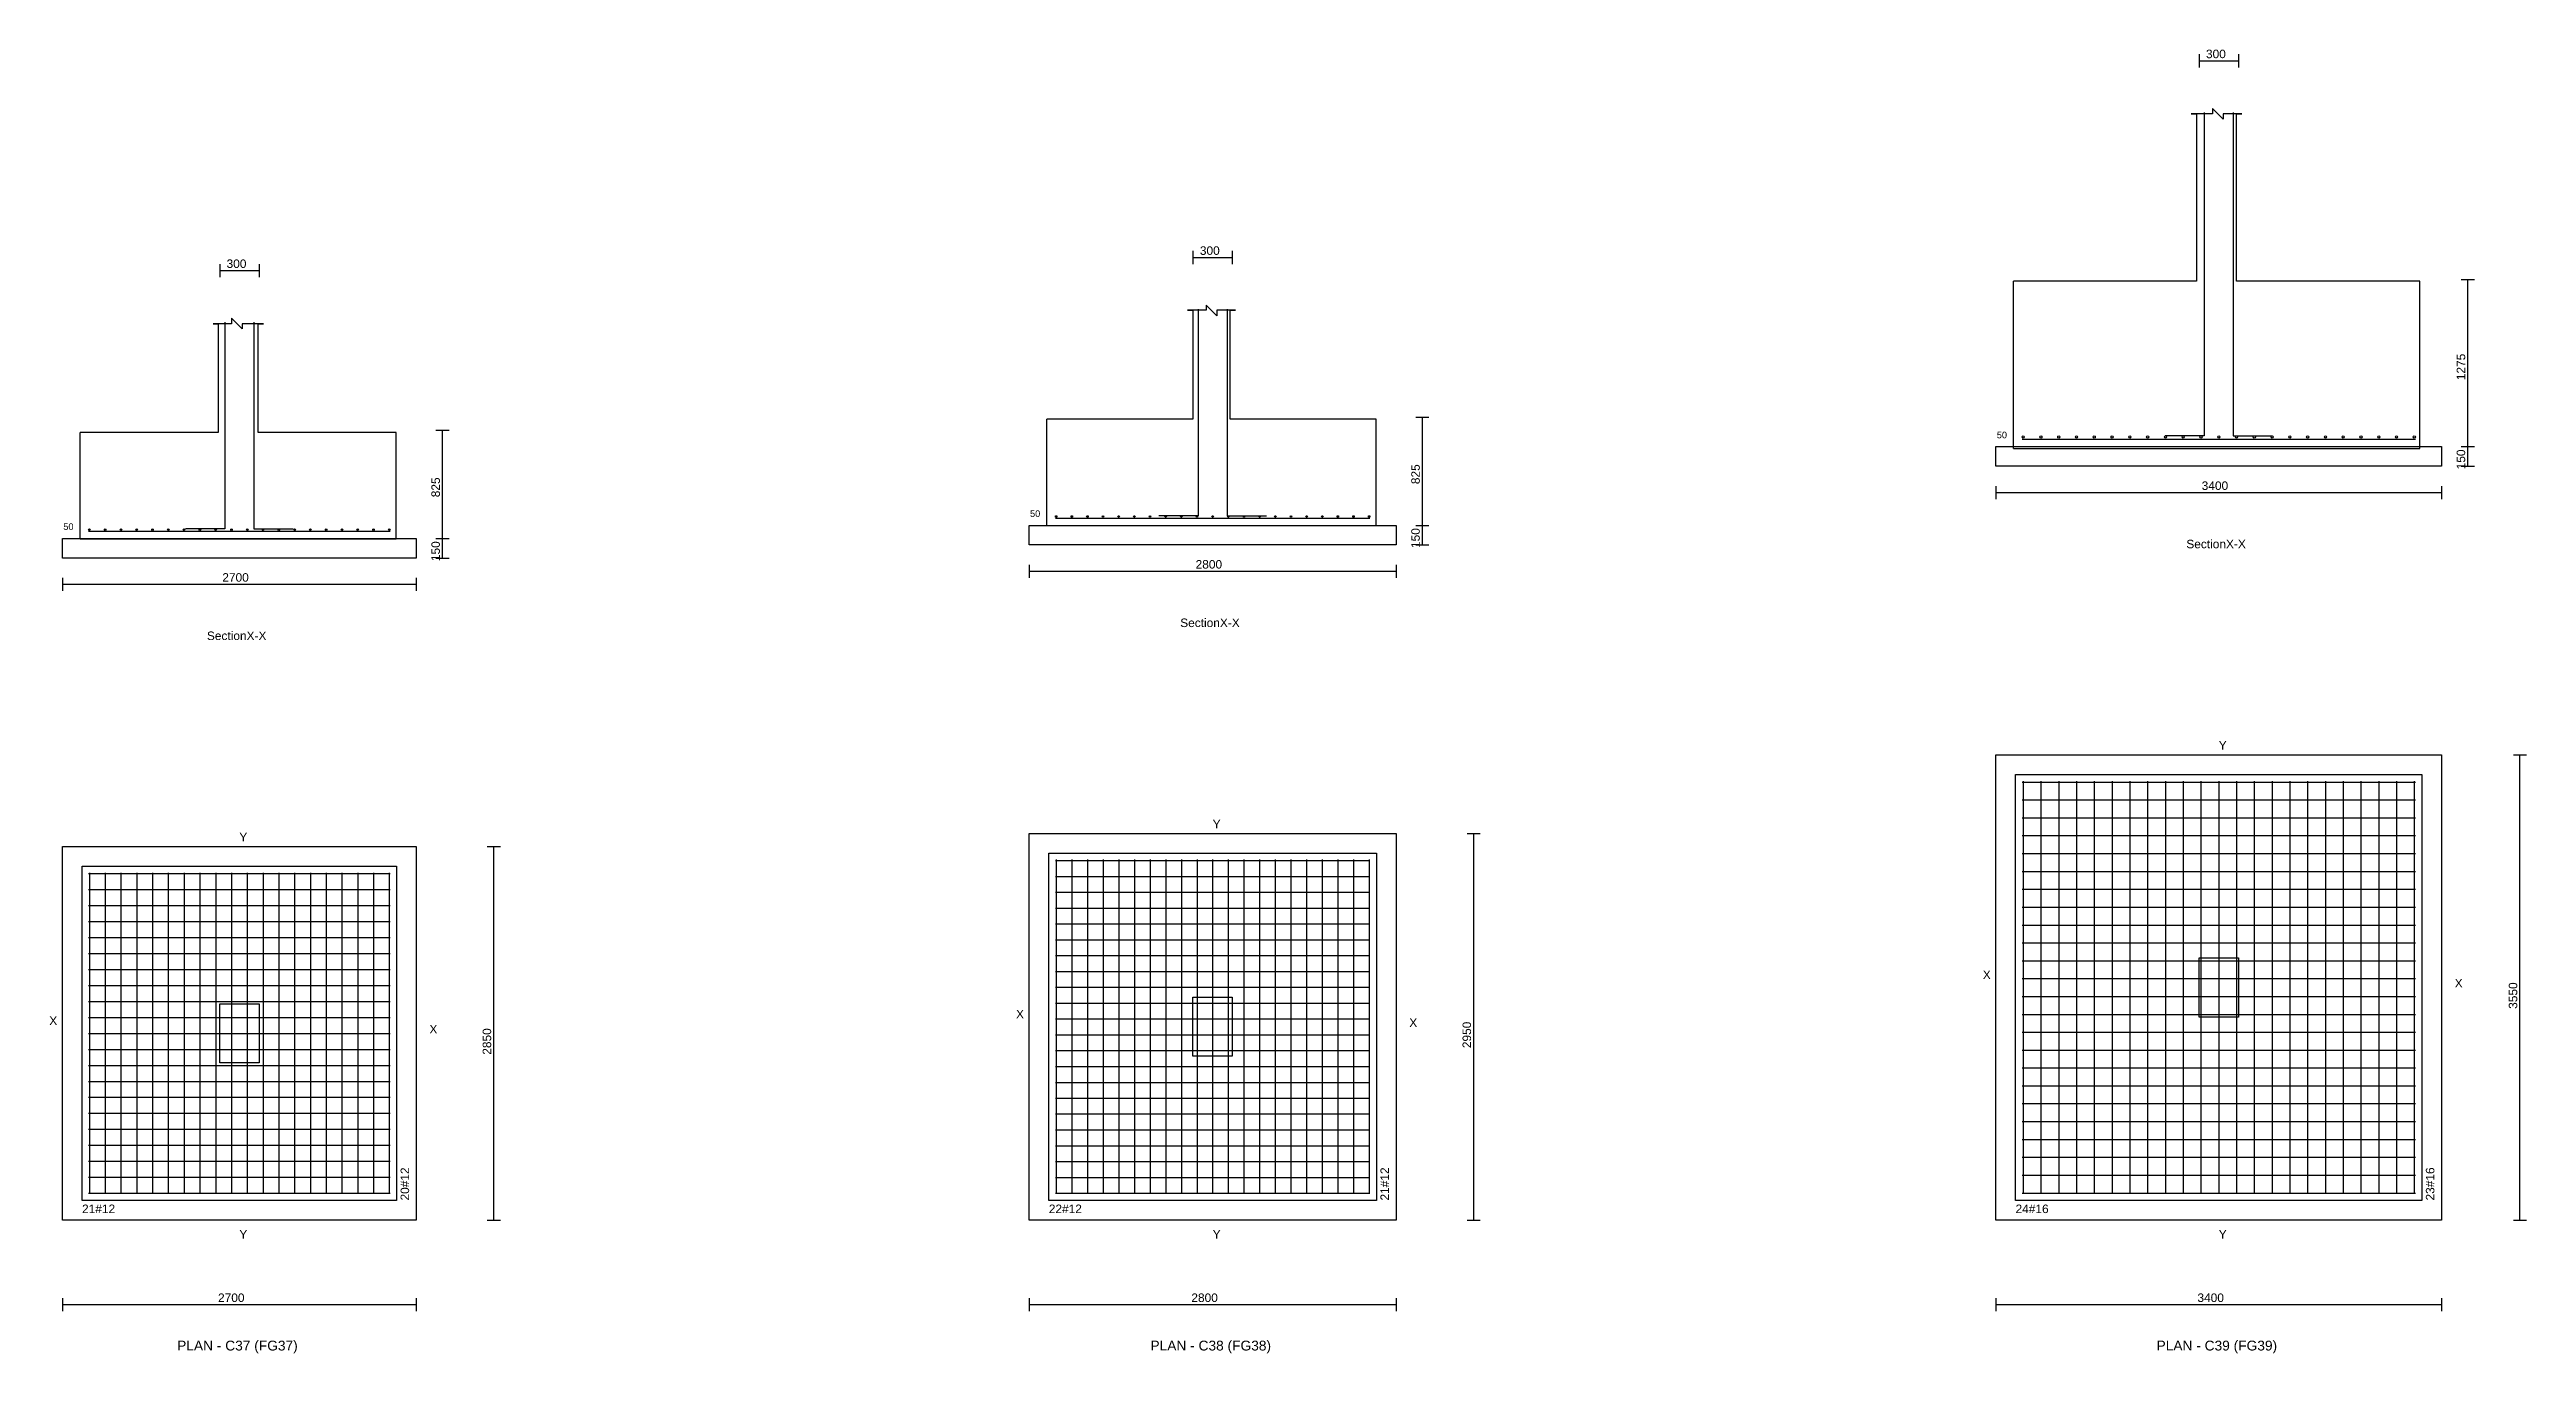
# Model space of a CAD drawing. Extents: x 0 to 27, y -1 to 285.
# Drawn here: x 0.25 to 19.15, y 137.15 to 147.09 of the extents above; entities that cross this region are included whole.
import ezdxf
from ezdxf.enums import TextEntityAlignment as Align

# ---------------------------------------------------------------- set-up
doc = ezdxf.new("R2010")
doc.units = 0
for name, color, linetype in [('Bottom_Cover', 7, 'CONTINUOUS'), ('Column_Bars', 4, 'CONTINUOUS'), ('Column_Dimension', 7, 'CONTINUOUS'), ('Columns', 4, 'CONTINUOUS'), ('dim_all', 7, 'CONTINUOUS'), ('Footing_Plan', 7, 'CONTINUOUS'), ('PCC', 2, 'CONTINUOUS'), ('PCC_Depth', 7, 'CONTINUOUS'), ('Pcc_Plan', 2, 'CONTINUOUS'), ('Plan', 7, 'CONTINUOUS'), ('Plan_Rf_Xdir', 1, 'CONTINUOUS'), ('Plan_Rf_Ydir', 3, 'CONTINUOUS'), ('Section', 2, 'CONTINUOUS'), ('SectionName', 3, 'CONTINUOUS'), ('Sectn_Rf_Xdir', 1, 'CONTINUOUS'), ('Sectn_Rf_Ydir', 3, 'CONTINUOUS'), ('Total_Depth', 7, 'CONTINUOUS'), ('X_Dimension', 7, 'CONTINUOUS')]:
    doc.layers.add(name, color=color, linetype=linetype)
doc.styles.add('STRUDS_Arial', font='ARIAL.TTF', dxfattribs={"height": 0.04})

msp = doc.modelspace()

# ---------------------------------------------------------------- texts
at = {"layer": 'Bottom_Cover', "style": 'STRUDS_Arial'}
for p in [(15.1071, 144.127), (0.3571, 143.428), (7.7321, 143.527)]:
    msp.add_text('50', height=0.05, dxfattribs=at).set_placement(p)
at = {"layer": 'Column_Dimension', "style": 'STRUDS_Arial'}
for p in [(16.7025, 147.026), (9.0275, 145.526), (1.6025, 145.426)]:
    msp.add_text('300', height=0.065, dxfattribs=at).set_placement(p)
at = {"layer": 'dim_all', "style": 'STRUDS_Arial'}
for s, p in [('3550 ', (19.0774, 139.775)), ('2950 ', (11.0961, 139.475)), ('2850 ', (3.62116, 139.425))]:
    msp.add_text(s, height=0.065, rotation=90, dxfattribs=at).set_placement(p)
for s, p in [('2700 ', (1.5375, 137.539)), ('2800 ', (8.9625, 137.539)), ('3400 ', (16.6375, 137.539))]:
    msp.add_text(s, height=0.065, dxfattribs=at).set_placement(p)
at = {"layer": 'PCC_Depth', "style": 'STRUDS_Arial'}
for p in [(18.68, 143.89), (10.705, 143.29), (3.23, 143.19)]:
    msp.add_text('150', height=0.065, rotation=90, dxfattribs=at).set_placement(p)
at = {"layer": 'Plan', "style": 'STRUDS_Arial'}
for s, p in [('PLAN - C37 (FG37) ', (1.7, 137.169)), ('PLAN - C38 (FG38) ', (9.125, 137.169)), ('PLAN - C39 (FG39) ', (16.8, 137.169))]:
    msp.add_text(s, height=0.075, dxfattribs=at).set_placement(p, align=Align.CENTER)
at = {"layer": 'Plan_Rf_Xdir', "style": 'STRUDS_Arial'}
for s, p in [('21#12', (0.5, 138.217)), ('22#12', (7.875, 138.217)), ('24#16', (15.25, 138.217))]:
    msp.add_text(s, height=0.065, dxfattribs=at).set_placement(p)
at = {"layer": 'Plan_Rf_Ydir', "style": 'STRUDS_Arial'}
for s, p in [('20#12', (2.995, 138.313)), ('21#12', (10.47, 138.313)), ('23#16', (18.445, 138.313))]:
    msp.add_text(s, height=0.065, rotation=90, dxfattribs=at).set_placement(p)
at = {"layer": 'Section', "style": 'STRUDS_Arial'}
for p in [(16.5525, 143.288), (8.8775, 142.687), (1.4525, 142.588)]:
    msp.add_text('SectionX-X', height=0.065, dxfattribs=at).set_placement(p)
at = {"layer": 'SectionName', "style": 'STRUDS_Arial'}
for s, p in [('Y', (16.8, 141.753)), ('Y', (9.125, 141.152)), ('Y', (1.7, 141.053)), ('X', (15, 140.002)), ('X', (18.6, 139.938)), ('X', (0.25, 139.652)), ('X', (3.15, 139.587)), ('X', (7.625, 139.702)), ('X', (10.625, 139.637)), ('Y', (1.7, 138.023)), ('Y', (9.125, 138.023)), ('Y', (16.8, 138.023))]:
    msp.add_text(s, height=0.065, dxfattribs=at).set_placement(p)
at = {"layer": 'Total_Depth', "style": 'STRUDS_Arial'}
for s, p in [('1275', (18.68, 144.57)), ('825', (3.23, 143.677)), ('825', (10.705, 143.777))]:
    msp.add_text(s, height=0.065, rotation=90, dxfattribs=at).set_placement(p)
at = {"layer": 'X_Dimension', "style": 'STRUDS_Arial'}
for s, p in [('3400', (16.67, 143.733)), ('2700', (1.57, 143.033)), ('2800', (8.995, 143.133))]:
    msp.add_text(s, height=0.065, dxfattribs=at).set_placement(p)

# ---------------------------------------------------------------- linework, layer by layer
at = {"layer": 'Column_Bars'}
for p, q in [((16.69, 146.613), (16.69, 144.145)), ((16.91, 146.613), (16.91, 144.145)), ((1.59, 145.012), (1.59, 143.437)), ((1.81, 145.012), (1.81, 143.437)), ((9.015, 145.112), (9.015, 143.536)), ((9.235, 145.112), (9.235, 143.536)), ((16.69, 144.145), (16.39, 144.145)), ((16.91, 144.145), (17.21, 144.145)), ((1.59, 143.437), (1.29, 143.437)), ((1.81, 143.437), (2.11, 143.437)), ((9.015, 143.536), (8.715, 143.536)), ((9.235, 143.536), (9.535, 143.536))]:
    msp.add_line(p, q, dxfattribs=at)
at = {"layer": 'Columns'}
for p, q in [((16.65, 139.712), (16.65, 140.163)), ((16.65, 140.163), (16.95, 140.163)), ((16.95, 140.163), (16.95, 139.712)), ((8.975, 139.413), (8.975, 139.863)), ((8.975, 139.863), (9.275, 139.863)), ((9.275, 139.863), (9.275, 139.413)), ((1.55, 139.363), (1.55, 139.813)), ((1.55, 139.813), (1.85, 139.813)), ((1.85, 139.813), (1.85, 139.363)), ((16.95, 139.712), (16.65, 139.712)), ((1.85, 139.363), (1.55, 139.363)), ((9.275, 139.413), (8.975, 139.413))]:
    msp.add_line(p, q, dxfattribs=at)
at = {"layer": 'dim_all'}
for p, q in [((16.65, 147.056), (16.65, 146.956)), ((16.65, 147.006), (16.95, 147.006)), ((16.95, 147.056), (16.95, 146.956)), ((8.975, 145.556), (8.975, 145.456)), ((8.975, 145.506), (9.275, 145.506)), ((9.275, 145.556), (9.275, 145.456)), ((1.55, 145.456), (1.55, 145.356)), ((1.55, 145.406), (1.85, 145.406)), ((1.85, 145.456), (1.85, 145.356)), ((18.65, 145.337), (18.75, 145.337)), ((18.7, 144.063), (18.7, 145.337)), ((3.2, 144.188), (3.3, 144.188)), ((3.25, 143.363), (3.25, 144.188)), ((10.675, 144.287), (10.775, 144.287)), ((10.725, 143.462), (10.725, 144.287)), ((18.65, 144.063), (18.75, 144.063)), ((18.65, 144.063), (18.75, 144.063)), ((18.7, 143.913), (18.7, 144.063)), ((18.65, 143.913), (18.75, 143.913)), ((15.1, 143.762), (15.1, 143.663)), ((15.1, 143.713), (18.5, 143.713)), ((18.5, 143.762), (18.5, 143.663)), ((10.675, 143.462), (10.775, 143.462)), ((10.675, 143.462), (10.775, 143.462)), ((10.725, 143.313), (10.725, 143.462)), ((3.2, 143.363), (3.3, 143.363)), ((3.2, 143.363), (3.3, 143.363)), ((3.25, 143.213), (3.25, 143.363)), ((10.675, 143.313), (10.775, 143.313)), ((0.35, 143.063), (0.35, 142.963)), ((3.05, 143.063), (3.05, 142.963)), ((3.2, 143.213), (3.3, 143.213)), ((7.725, 143.162), (7.725, 143.063)), ((7.725, 143.113), (10.525, 143.113)), ((10.525, 143.162), (10.525, 143.063)), ((0.35, 143.013), (3.05, 143.013)), ((19.0474, 141.712), (19.1474, 141.712)), ((19.0974, 138.163), (19.0974, 141.712)), ((3.59116, 141.012), (3.69116, 141.012)), ((3.64116, 138.163), (3.64116, 141.012)), ((11.0661, 141.113), (11.1661, 141.113)), ((11.1161, 138.163), (11.1161, 141.113)), ((3.59116, 138.163), (3.69116, 138.163)), ((11.0661, 138.163), (11.1661, 138.163)), ((19.0474, 138.163), (19.1474, 138.163)), ((0.35, 137.569), (0.35, 137.469)), ((3.05, 137.569), (3.05, 137.469)), ((7.725, 137.569), (7.725, 137.469)), ((10.525, 137.569), (10.525, 137.469)), ((15.1, 137.569), (15.1, 137.469)), ((18.5, 137.569), (18.5, 137.469)), ((0.35, 137.519), (3.05, 137.519)), ((7.725, 137.519), (10.525, 137.519)), ((15.1, 137.519), (18.5, 137.519))]:
    msp.add_line(p, q, dxfattribs=at)
at = {"layer": 'Footing_Plan'}
for p, q in [((15.25, 138.313), (15.25, 141.563)), ((15.25, 141.563), (18.35, 141.563)), ((18.35, 141.563), (18.35, 138.313)), ((7.875, 138.313), (7.875, 140.962)), ((7.875, 140.962), (10.375, 140.962)), ((10.375, 140.962), (10.375, 138.313)), ((0.5, 138.313), (0.5, 140.863)), ((0.5, 140.863), (2.9, 140.863)), ((2.9, 140.863), (2.9, 138.313)), ((2.9, 138.313), (0.5, 138.313)), ((10.375, 138.313), (7.875, 138.313)), ((18.35, 138.313), (15.25, 138.313))]:
    msp.add_line(p, q, dxfattribs=at)
at = {"layer": 'PCC'}
for p, q in [((15.1, 143.913), (15.1, 144.063)), ((15.1, 144.063), (18.5, 144.063)), ((15.1, 143.913), (15.1, 144.063)), ((15.1, 144.063), (18.5, 144.063)), ((18.5, 144.063), (18.5, 143.913)), ((18.5, 144.063), (18.5, 143.913)), ((18.5, 143.913), (15.1, 143.913)), ((18.5, 143.913), (15.1, 143.913)), ((7.725, 143.313), (7.725, 143.462)), ((7.725, 143.462), (10.525, 143.462)), ((7.725, 143.313), (7.725, 143.462)), ((7.725, 143.462), (10.525, 143.462)), ((10.525, 143.462), (10.525, 143.313)), ((10.525, 143.462), (10.525, 143.313)), ((0.35, 143.213), (0.35, 143.363)), ((0.35, 143.363), (3.05, 143.363)), ((0.35, 143.213), (0.35, 143.363)), ((0.35, 143.363), (3.05, 143.363)), ((3.05, 143.363), (3.05, 143.213)), ((3.05, 143.363), (3.05, 143.213)), ((10.525, 143.313), (7.725, 143.313)), ((10.525, 143.313), (7.725, 143.313)), ((3.05, 143.213), (0.35, 143.213)), ((3.05, 143.213), (0.35, 143.213))]:
    msp.add_line(p, q, dxfattribs=at)
at = {"layer": 'Pcc_Plan'}
for p, q in [((15.1, 138.163), (15.1, 141.712)), ((15.1, 141.712), (18.5, 141.712)), ((18.5, 141.712), (18.5, 138.163)), ((0.35, 138.163), (0.35, 141.012)), ((0.35, 141.012), (3.05, 141.012)), ((3.05, 141.012), (3.05, 138.163)), ((7.725, 138.163), (7.725, 141.113)), ((7.725, 141.113), (10.525, 141.113)), ((10.525, 141.113), (10.525, 138.163)), ((3.05, 138.163), (0.35, 138.163)), ((10.525, 138.163), (7.725, 138.163)), ((18.5, 138.163), (15.1, 138.163))]:
    msp.add_line(p, q, dxfattribs=at)
at = {"layer": 'Plan_Rf_Xdir'}
for p, q in [((15.3, 141.505), (18.3, 141.505)), ((15.3, 141.368), (18.3, 141.368)), ((15.3, 141.232), (18.3, 141.232)), ((15.3, 141.096), (18.3, 141.096)), ((0.55, 140.807), (2.85, 140.807)), ((7.925, 140.906), (10.325, 140.906)), ((7.925, 140.785), (10.325, 140.785)), ((15.3, 140.959), (18.3, 140.959)), ((15.3, 140.823), (18.3, 140.823)), ((0.55, 140.685), (2.85, 140.685)), ((7.925, 140.665), (10.325, 140.665)), ((15.3, 140.687), (18.3, 140.687)), ((0.55, 140.563), (2.85, 140.563)), ((0.55, 140.441), (2.85, 140.441)), ((7.925, 140.544), (10.325, 140.544)), ((7.925, 140.423), (10.325, 140.423)), ((15.3, 140.551), (18.3, 140.551)), ((15.3, 140.414), (18.3, 140.414)), ((0.55, 140.319), (2.85, 140.319)), ((7.925, 140.302), (10.325, 140.302)), ((15.3, 140.278), (18.3, 140.278)), ((0.55, 140.197), (2.85, 140.197)), ((0.55, 140.075), (2.85, 140.075)), ((7.925, 140.181), (10.325, 140.181)), ((7.925, 140.06), (10.325, 140.06)), ((15.3, 140.142), (18.3, 140.142)), ((0.55, 139.953), (2.85, 139.953)), ((0.55, 139.831), (2.85, 139.831)), ((7.925, 139.94), (10.325, 139.94)), ((15.3, 140.006), (18.3, 140.006)), ((15.3, 139.869), (18.3, 139.869)), ((0.55, 139.709), (2.85, 139.709)), ((7.925, 139.819), (10.325, 139.819)), ((7.925, 139.698), (10.325, 139.698)), ((15.3, 139.733), (18.3, 139.733)), ((0.55, 139.588), (2.85, 139.588)), ((0.55, 139.466), (2.85, 139.466)), ((7.925, 139.577), (10.325, 139.577)), ((7.925, 139.456), (10.325, 139.456)), ((15.3, 139.597), (18.3, 139.597)), ((15.3, 139.461), (18.3, 139.461)), ((0.55, 139.344), (2.85, 139.344)), ((7.925, 139.335), (10.325, 139.335)), ((15.3, 139.324), (18.3, 139.324)), ((0.55, 139.222), (2.85, 139.222)), ((0.55, 139.1), (2.85, 139.1)), ((7.925, 139.214), (10.325, 139.214)), ((7.925, 139.094), (10.325, 139.094)), ((15.3, 139.188), (18.3, 139.188)), ((0.55, 138.978), (2.85, 138.978)), ((7.925, 138.973), (10.325, 138.973)), ((15.3, 139.052), (18.3, 139.052)), ((15.3, 138.916), (18.3, 138.916)), ((0.55, 138.856), (2.85, 138.856)), ((0.55, 138.734), (2.85, 138.734)), ((7.925, 138.852), (10.325, 138.852)), ((7.925, 138.731), (10.325, 138.731)), ((15.3, 138.779), (18.3, 138.779)), ((0.55, 138.612), (2.85, 138.612)), ((7.925, 138.61), (10.325, 138.61)), ((15.3, 138.643), (18.3, 138.643)), ((15.3, 138.507), (18.3, 138.507)), ((0.55, 138.49), (2.85, 138.49)), ((0.55, 138.368), (2.85, 138.368)), ((7.925, 138.489), (10.325, 138.489)), ((7.925, 138.368), (10.325, 138.368)), ((15.3, 138.37), (18.3, 138.37))]:
    msp.add_line(p, q, dxfattribs=at)
at = {"layer": 'Plan_Rf_Ydir'}
for p, q in [((15.308, 141.512), (15.308, 138.363)), ((15.4436, 141.512), (15.4436, 138.363)), ((15.5793, 141.512), (15.5793, 138.363)), ((15.7149, 141.512), (15.7149, 138.363)), ((15.8505, 141.512), (15.8505, 138.363)), ((15.9862, 141.512), (15.9862, 138.363)), ((16.1218, 141.512), (16.1218, 138.363)), ((16.2575, 141.512), (16.2575, 138.363)), ((16.3931, 141.512), (16.3931, 138.363)), ((16.5287, 141.512), (16.5287, 138.363)), ((16.6644, 141.512), (16.6644, 138.363)), ((16.8, 141.512), (16.8, 138.363)), ((16.9356, 141.512), (16.9356, 138.363)), ((17.0713, 141.512), (17.0713, 138.363)), ((17.2069, 141.512), (17.2069, 138.363)), ((17.3426, 141.512), (17.3426, 138.363)), ((17.4782, 141.512), (17.4782, 138.363)), ((17.6138, 141.512), (17.6138, 138.363)), ((17.7495, 141.512), (17.7495, 138.363)), ((17.8851, 141.512), (17.8851, 138.363)), ((18.0207, 141.512), (18.0207, 138.363)), ((18.1564, 141.512), (18.1564, 138.363)), ((18.292, 141.512), (18.292, 138.363)), ((0.556, 140.813), (0.556, 138.363)), ((0.67642, 140.813), (0.67642, 138.363)), ((0.79684, 140.813), (0.79684, 138.363)), ((0.91726, 140.813), (0.91726, 138.363)), ((1.03768, 140.813), (1.03768, 138.363)), ((1.15811, 140.813), (1.15811, 138.363)), ((1.27853, 140.813), (1.27853, 138.363)), ((1.39895, 140.813), (1.39895, 138.363)), ((1.51937, 140.813), (1.51937, 138.363)), ((1.63979, 140.813), (1.63979, 138.363)), ((1.76021, 140.813), (1.76021, 138.363)), ((1.88063, 140.813), (1.88063, 138.363)), ((2.00105, 140.813), (2.00105, 138.363)), ((2.12147, 140.813), (2.12147, 138.363)), ((2.24189, 140.813), (2.24189, 138.363)), ((2.36232, 140.813), (2.36232, 138.363)), ((2.48274, 140.813), (2.48274, 138.363)), ((2.60316, 140.813), (2.60316, 138.363)), ((2.72358, 140.813), (2.72358, 138.363)), ((2.844, 140.813), (2.844, 138.363)), ((7.931, 140.913), (7.931, 138.363)), ((8.0504, 140.913), (8.0504, 138.363)), ((8.1698, 140.913), (8.1698, 138.363)), ((8.2892, 140.913), (8.2892, 138.363)), ((8.4086, 140.913), (8.4086, 138.363)), ((8.528, 140.913), (8.528, 138.363)), ((8.6474, 140.913), (8.6474, 138.363)), ((8.7668, 140.913), (8.7668, 138.363)), ((8.8862, 140.913), (8.8862, 138.363)), ((9.0056, 140.913), (9.0056, 138.363)), ((9.125, 140.913), (9.125, 138.363)), ((9.2444, 140.913), (9.2444, 138.363)), ((9.3638, 140.913), (9.3638, 138.363)), ((9.4832, 140.913), (9.4832, 138.363)), ((9.6026, 140.913), (9.6026, 138.363)), ((9.722, 140.913), (9.722, 138.363)), ((9.8414, 140.913), (9.8414, 138.363)), ((9.9608, 140.913), (9.9608, 138.363)), ((10.0802, 140.913), (10.0802, 138.363)), ((10.1996, 140.913), (10.1996, 138.363)), ((10.319, 140.913), (10.319, 138.363))]:
    msp.add_line(p, q, dxfattribs=at)
at = {"layer": 'Section'}
for p, q in [((16.8338, 146.561), (16.7527, 146.642)), ((16.7527, 146.642), (16.7527, 146.602)), ((16.6312, 146.602), (16.5907, 146.602)), ((16.5907, 146.602), (16.6312, 146.602)), ((16.7527, 146.602), (16.6312, 146.602)), ((16.6312, 146.602), (16.6312, 145.325)), ((16.935, 146.602), (16.8338, 146.602)), ((16.8338, 146.602), (16.8338, 146.561)), ((16.935, 145.325), (16.935, 146.602)), ((16.935, 146.602), (16.9756, 146.602)), ((16.9756, 146.602), (16.935, 146.602)), ((16.6312, 145.325), (15.2334, 145.325)), ((15.2334, 144.049), (15.2334, 145.325)), ((16.6312, 145.325), (16.6312, 145.325)), ((16.6312, 145.325), (16.6312, 145.325)), ((16.6312, 145.325), (16.6312, 145.325)), ((18.3328, 145.325), (16.935, 145.325)), ((16.935, 145.325), (16.935, 145.325)), ((16.935, 145.325), (16.935, 145.325)), ((16.935, 145.325), (16.935, 145.325)), ((18.3328, 144.049), (18.3328, 145.325)), ((9.15627, 145.062), (9.07524, 145.143)), ((9.07524, 145.143), (9.07524, 145.103)), ((1.53955, 145.001), (1.49904, 145.001)), ((1.49904, 145.001), (1.53955, 145.001)), ((1.64084, 145.001), (1.53955, 145.001)), ((1.53955, 145.001), (1.53955, 144.171)), ((1.72186, 144.961), (1.64084, 145.042)), ((1.64084, 145.042), (1.64084, 145.001)), ((1.84341, 145.001), (1.72186, 145.001)), ((1.72186, 145.001), (1.72186, 144.961)), ((1.84341, 144.171), (1.84341, 145.001)), ((1.84341, 145.001), (1.88392, 145.001)), ((1.88392, 145.001), (1.84341, 145.001)), ((8.97396, 145.103), (8.93344, 145.103)), ((8.93344, 145.103), (8.97396, 145.103)), ((9.07524, 145.103), (8.97396, 145.103)), ((8.97396, 145.103), (8.97396, 144.272)), ((9.25756, 145.103), (9.15627, 145.103)), ((9.15627, 145.103), (9.15627, 145.062)), ((9.25756, 144.272), (9.25756, 145.103)), ((9.25756, 145.103), (9.29807, 145.103)), ((9.29807, 145.103), (9.25756, 145.103)), ((8.97396, 144.272), (7.85981, 144.272)), ((7.85981, 143.462), (7.85981, 144.272)), ((8.97396, 144.272), (8.97396, 144.272)), ((8.97396, 144.272), (8.97396, 144.272)), ((8.97396, 144.272), (8.97396, 144.272)), ((10.3717, 144.272), (9.25756, 144.272)), ((9.25756, 144.272), (9.25756, 144.272)), ((9.25756, 144.272), (9.25756, 144.272)), ((9.25756, 144.272), (9.25756, 144.272)), ((10.3717, 143.462), (10.3717, 144.272)), ((1.53955, 144.171), (0.48617, 144.171)), ((0.48617, 143.36), (0.48617, 144.171)), ((1.53955, 144.171), (1.53955, 144.171)), ((1.53955, 144.171), (1.53955, 144.171)), ((1.53955, 144.171), (1.53955, 144.171)), ((2.89678, 144.171), (1.84341, 144.171)), ((1.84341, 144.171), (1.84341, 144.171)), ((1.84341, 144.171), (1.84341, 144.171)), ((1.84341, 144.171), (1.84341, 144.171)), ((2.89678, 143.36), (2.89678, 144.171)), ((15.2334, 144.049), (18.3328, 144.049)), ((7.85981, 143.462), (10.3717, 143.462)), ((0.48617, 143.36), (2.89678, 143.36))]:
    msp.add_line(p, q, dxfattribs=at)
at = {"layer": 'Sectn_Rf_Xdir'}
for p, q in [((15.3, 144.12), (18.3, 144.12)), ((0.55, 143.419), (2.85, 143.419)), ((7.925, 143.518), (10.325, 143.518))]:
    msp.add_line(p, q, dxfattribs=at)
at = {"layer": 'Sectn_Rf_Ydir'}
for centre, radius in [((15.308, 144.137), 0.008), ((15.4436, 144.137), 0.008), ((15.5793, 144.137), 0.008), ((15.7149, 144.137), 0.008), ((15.8505, 144.137), 0.008), ((15.9862, 144.137), 0.008), ((16.1218, 144.137), 0.008), ((16.2575, 144.137), 0.008), ((16.3931, 144.137), 0.008), ((16.5287, 144.137), 0.008), ((16.6644, 144.137), 0.008), ((16.8, 144.137), 0.008), ((16.9356, 144.137), 0.008), ((17.0713, 144.137), 0.008), ((17.2069, 144.137), 0.008), ((17.3426, 144.137), 0.008), ((17.4782, 144.137), 0.008), ((17.6138, 144.137), 0.008), ((17.7495, 144.137), 0.008), ((17.8851, 144.137), 0.008), ((18.0207, 144.137), 0.008), ((18.1564, 144.137), 0.008), ((18.292, 144.137), 0.008), ((0.556, 143.43), 0.006), ((0.67642, 143.43), 0.006), ((0.79684, 143.43), 0.006), ((0.91726, 143.43), 0.006), ((1.03768, 143.43), 0.006), ((1.15811, 143.43), 0.006), ((1.27853, 143.43), 0.006), ((1.39895, 143.43), 0.006), ((1.51937, 143.43), 0.006), ((1.63979, 143.43), 0.006), ((1.76021, 143.43), 0.006), ((1.88063, 143.43), 0.006), ((2.00105, 143.43), 0.006), ((2.12147, 143.43), 0.006), ((2.24189, 143.43), 0.006), ((2.36232, 143.43), 0.006), ((2.48274, 143.43), 0.006), ((2.60316, 143.43), 0.006), ((2.72358, 143.43), 0.006), ((2.844, 143.43), 0.006), ((7.931, 143.53), 0.006), ((8.0504, 143.53), 0.006), ((8.1698, 143.53), 0.006), ((8.2892, 143.53), 0.006), ((8.4086, 143.53), 0.006), ((8.528, 143.53), 0.006), ((8.6474, 143.53), 0.006), ((8.7668, 143.53), 0.006), ((8.8862, 143.53), 0.006), ((9.0056, 143.53), 0.006), ((9.125, 143.53), 0.006), ((9.2444, 143.53), 0.006), ((9.3638, 143.53), 0.006), ((9.4832, 143.53), 0.006), ((9.6026, 143.53), 0.006), ((9.722, 143.53), 0.006), ((9.8414, 143.53), 0.006), ((9.9608, 143.53), 0.006), ((10.0802, 143.53), 0.006), ((10.1996, 143.53), 0.006), ((10.319, 143.53), 0.006)]:
    msp.add_circle(centre, radius, dxfattribs=at)

msp.set_redraw_order([(e.dxf.handle, doc.entitydb.next_handle()) for e in msp.query("TEXT MTEXT ATTDEF DIMENSION ARC_DIMENSION")])  # texts and dimensions are drawn at this point

doc.saveas('drawing.dxf')
